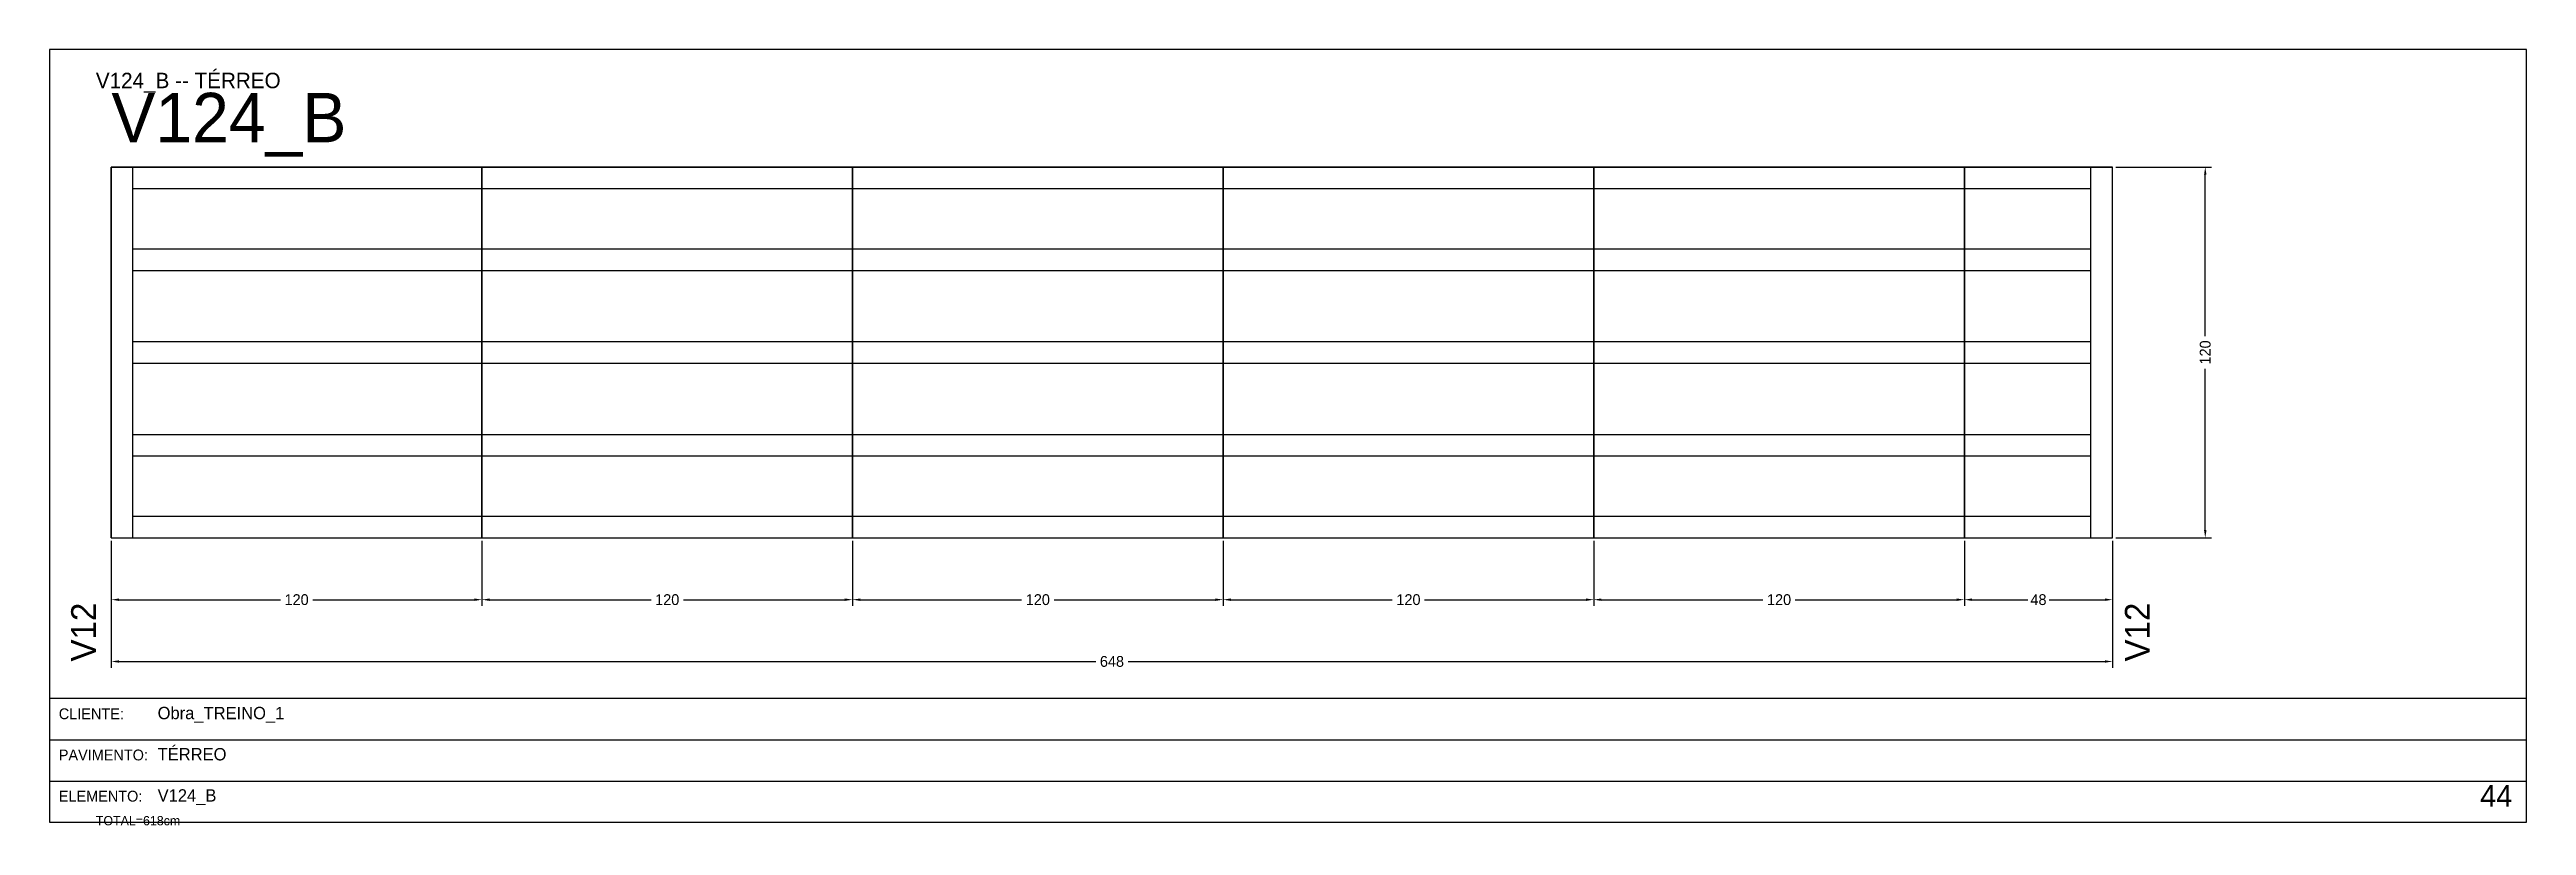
# Model space of a CAD drawing. Header units: metres. Extents: x 0 to 3268, y -4496 to 124.
# Drawn here: x 2466 to 3268, y -3153 to -2902 of the extents above; entities that cross this region are included whole.
import ezdxf

# ---------------------------------------------------------------- set-up
doc = ezdxf.new("R2010")
doc.units = ezdxf.units.M
for name, color, linetype in [('5', 5, 'Continuous'), ('BORDA_CELULA', 9, 'Continuous'), ('CARIMBO', 9, 'Continuous'), ('COTA', 241, 'Continuous'), ('NOMENCLATURA', 7, 'Continuous'), ('Painéis', 200, 'Continuous'), ('SARR_2.2x7', 40, 'Continuous')]:
    doc.layers.add(name, color=color, linetype=linetype)
doc.dimstyles.new('COTA', dxfattribs={"dimtxt": 3.5, "dimasz": 2.5, "dimexe": 2, "dimexo": 1, "dimgap": 0.9, "dimtad": 1, "dimdec": 0, "dimrnd": 1, "dimcen": 2.5, "dimclrd": 4, "dimclre": 4, "dimclrt": 4, "dimazin": 3, "dimtfac": 1, "dimtmove": 0, "dimatfit": 3})

msp = doc.modelspace()

# ---------------------------------------------------------------- texts
at = {"layer": '5'}
for p in [(2481, -3100), (3146, -3100)]:
    msp.add_text('V12', height=8, rotation=90, dxfattribs=at).set_placement(p)
at = {"layer": 'CARIMBO', "color": 9}
for s, p in [('CLIENTE:', (2469, -3118.67)), ('PAVIMENTO:', (2469, -3132)), ('ELEMENTO:', (2469, -3145.33))]:
    msp.add_text(s, height=3.5, dxfattribs=at).set_placement(p)
at = {"layer": 'CARIMBO', "color": 2}
for s, p in [('Obra_TREINO_1', (2501, -3118.67)), ('TÉRREO', (2501, -3132)), ('V124_B', (2501, -3145.33))]:
    msp.add_text(s, height=4, dxfattribs=at).set_placement(p)
at = {"layer": 'CARIMBO', "color": 3}
msp.add_text('44', height=7, dxfattribs=at).set_placement((3253, -3147))
at = {"layer": 'COTA'}
msp.add_text('TOTAL=618cm', height=3, dxfattribs=at).set_placement((2481, -3153))
at = {"layer": 'NOMENCLATURA'}
for s, height, p in [('V124_B -- TÉRREO', 5, (2481, -2914.5)), ('V124_B', 16, (2486, -2932))]:
    msp.add_text(s, height=height, dxfattribs=at).set_placement(p)

# ---------------------------------------------------------------- blocks, each defined once
blk = doc.blocks.new('_CLOSEDFILLED')
at = {"color": 0, "linetype": 'BYBLOCK'}
blk.add_solid([(-1, 0.16), (0, 0), (-1, -0.16)], dxfattribs=at)
blk = doc.blocks.new('*D404')
at = {"color": 4}
for p, q in [((2486, -3061), (2486, -3082)), ((2606, -3061), (2606, -3082)), ((2488.5, -3080), (2540.75, -3080)), ((2551.25, -3080), (2603.5, -3080))]:
    blk.add_line(p, q, dxfattribs=at)
at = {"layer": 'Defpoints'}
for p in [(2486, -3060), (2606, -3060), (2486, -3080)]:
    blk.add_point(p, dxfattribs=at)
at = {"layer": 'COTA', "color": 4, "xscale": 2.5, "yscale": 2.5, "rotation": 180}
blk.add_blockref('_CLOSEDFILLED', (2486, -3080), dxfattribs=at)
at = {"layer": 'COTA', "color": 4, "xscale": 2.5, "yscale": 2.5}
blk.add_blockref('_CLOSEDFILLED', (2606, -3080), dxfattribs=at)
at = {"layer": 'COTA', "color": 4, "insert": (2546, -3080), "char_height": 3.5, "attachment_point": 5}
blk.add_mtext('120', dxfattribs=at)
blk = doc.blocks.new('*D405')
at = {"color": 4}
for p, q in [((2606, -3061), (2606, -3082)), ((2726, -3061), (2726, -3082)), ((2608.5, -3080), (2660.75, -3080)), ((2671.25, -3080), (2723.5, -3080))]:
    blk.add_line(p, q, dxfattribs=at)
at = {"layer": 'Defpoints'}
for p in [(2606, -3060), (2726, -3060), (2606, -3080)]:
    blk.add_point(p, dxfattribs=at)
at = {"layer": 'COTA', "color": 4, "xscale": 2.5, "yscale": 2.5, "rotation": 180}
blk.add_blockref('_CLOSEDFILLED', (2606, -3080), dxfattribs=at)
at = {"layer": 'COTA', "color": 4, "xscale": 2.5, "yscale": 2.5}
blk.add_blockref('_CLOSEDFILLED', (2726, -3080), dxfattribs=at)
at = {"layer": 'COTA', "color": 4, "insert": (2666, -3080), "char_height": 3.5, "attachment_point": 5}
blk.add_mtext('120', dxfattribs=at)
blk = doc.blocks.new('*D406')
at = {"color": 4}
for p, q in [((2726, -3061), (2726, -3082)), ((2846, -3061), (2846, -3082)), ((2728.5, -3080), (2780.75, -3080)), ((2791.25, -3080), (2843.5, -3080))]:
    blk.add_line(p, q, dxfattribs=at)
at = {"layer": 'Defpoints'}
for p in [(2726, -3060), (2846, -3060), (2726, -3080)]:
    blk.add_point(p, dxfattribs=at)
at = {"layer": 'COTA', "color": 4, "xscale": 2.5, "yscale": 2.5, "rotation": 180}
blk.add_blockref('_CLOSEDFILLED', (2726, -3080), dxfattribs=at)
at = {"layer": 'COTA', "color": 4, "xscale": 2.5, "yscale": 2.5}
blk.add_blockref('_CLOSEDFILLED', (2846, -3080), dxfattribs=at)
at = {"layer": 'COTA', "color": 4, "insert": (2786, -3080), "char_height": 3.5, "attachment_point": 5}
blk.add_mtext('120', dxfattribs=at)
blk = doc.blocks.new('*D407')
at = {"color": 4}
for p, q in [((2846, -3061), (2846, -3082)), ((2966, -3061), (2966, -3082)), ((2848.5, -3080), (2900.75, -3080)), ((2911.25, -3080), (2963.5, -3080))]:
    blk.add_line(p, q, dxfattribs=at)
at = {"layer": 'Defpoints'}
for p in [(2846, -3060), (2966, -3060), (2846, -3080)]:
    blk.add_point(p, dxfattribs=at)
at = {"layer": 'COTA', "color": 4, "xscale": 2.5, "yscale": 2.5, "rotation": 180}
blk.add_blockref('_CLOSEDFILLED', (2846, -3080), dxfattribs=at)
at = {"layer": 'COTA', "color": 4, "xscale": 2.5, "yscale": 2.5}
blk.add_blockref('_CLOSEDFILLED', (2966, -3080), dxfattribs=at)
at = {"layer": 'COTA', "color": 4, "insert": (2906, -3080), "char_height": 3.5, "attachment_point": 5}
blk.add_mtext('120', dxfattribs=at)
blk = doc.blocks.new('*D408')
at = {"color": 4}
for p, q in [((2966, -3061), (2966, -3082)), ((3086, -3061), (3086, -3082)), ((2968.5, -3080), (3020.75, -3080)), ((3031.25, -3080), (3083.5, -3080))]:
    blk.add_line(p, q, dxfattribs=at)
at = {"layer": 'Defpoints'}
for p in [(2966, -3060), (3086, -3060), (2966, -3080)]:
    blk.add_point(p, dxfattribs=at)
at = {"layer": 'COTA', "color": 4, "xscale": 2.5, "yscale": 2.5, "rotation": 180}
blk.add_blockref('_CLOSEDFILLED', (2966, -3080), dxfattribs=at)
at = {"layer": 'COTA', "color": 4, "xscale": 2.5, "yscale": 2.5}
blk.add_blockref('_CLOSEDFILLED', (3086, -3080), dxfattribs=at)
at = {"layer": 'COTA', "color": 4, "insert": (3026, -3080), "char_height": 3.5, "attachment_point": 5}
blk.add_mtext('120', dxfattribs=at)
blk = doc.blocks.new('*D409')
at = {"color": 4}
for p, q in [((3086, -3061), (3086, -3082)), ((3134, -3061), (3134, -3082)), ((3088.5, -3080), (3106.5, -3080)), ((3113.5, -3080), (3131.5, -3080))]:
    blk.add_line(p, q, dxfattribs=at)
at = {"layer": 'Defpoints'}
for p in [(3086, -3060), (3134, -3060), (3086, -3080)]:
    blk.add_point(p, dxfattribs=at)
at = {"layer": 'COTA', "color": 4, "xscale": 2.5, "yscale": 2.5, "rotation": 180}
blk.add_blockref('_CLOSEDFILLED', (3086, -3080), dxfattribs=at)
at = {"layer": 'COTA', "color": 4, "xscale": 2.5, "yscale": 2.5}
blk.add_blockref('_CLOSEDFILLED', (3134, -3080), dxfattribs=at)
at = {"layer": 'COTA', "color": 4, "insert": (3110, -3080), "char_height": 3.5, "attachment_point": 5}
blk.add_mtext('48', dxfattribs=at)
blk = doc.blocks.new('*D410')
at = {"color": 4}
for p, q in [((2486, -3061), (2486, -3102)), ((3134, -3061), (3134, -3102)), ((2488.5, -3100), (2804.75, -3100)), ((2815.25, -3100), (3131.5, -3100))]:
    blk.add_line(p, q, dxfattribs=at)
at = {"layer": 'Defpoints'}
for p in [(2486, -3060), (3134, -3060), (2486, -3100)]:
    blk.add_point(p, dxfattribs=at)
at = {"layer": 'COTA', "color": 4, "xscale": 2.5, "yscale": 2.5, "rotation": 180}
blk.add_blockref('_CLOSEDFILLED', (2486, -3100), dxfattribs=at)
at = {"layer": 'COTA', "color": 4, "xscale": 2.5, "yscale": 2.5}
blk.add_blockref('_CLOSEDFILLED', (3134, -3100), dxfattribs=at)
at = {"layer": 'COTA', "color": 4, "insert": (2810, -3100), "char_height": 3.5, "attachment_point": 5}
blk.add_mtext('648', dxfattribs=at)
blk = doc.blocks.new('*D411')
at = {"color": 4}
for p, q in [((3135, -2940), (3166, -2940)), ((3164, -2994.75), (3164, -2942.5)), ((3164, -3057.5), (3164, -3005.25)), ((3135, -3060), (3166, -3060))]:
    blk.add_line(p, q, dxfattribs=at)
at = {"layer": 'Defpoints'}
for p in [(3134, -2940), (3134, -3060), (3164, -3060)]:
    blk.add_point(p, dxfattribs=at)
at = {"layer": 'COTA', "color": 4, "xscale": 2.5, "yscale": 2.5}
for p, rotation in [((3164, -2940), 90), ((3164, -3060), 270)]:
    blk.add_blockref('_CLOSEDFILLED', p, dxfattribs=dict(at, rotation=rotation))
at = {"layer": 'COTA', "color": 4, "insert": (3164, -3000), "char_height": 3.5, "attachment_point": 5, "rotation": 90}
blk.add_mtext('120', dxfattribs=at)
blk = doc.blocks.new('*D412')
at = {"color": 4}
for p, q in [((3135, -2940), (3166, -2940)), ((3164, -2994.75), (3164, -2942.5)), ((3164, -3057.5), (3164, -3005.25)), ((3135, -3060), (3166, -3060))]:
    blk.add_line(p, q, dxfattribs=at)
at = {"layer": 'Defpoints'}
for p in [(3134, -2940), (3134, -3060), (3164, -3060)]:
    blk.add_point(p, dxfattribs=at)
at = {"layer": 'COTA', "color": 4, "xscale": 2.5, "yscale": 2.5}
for p, rotation in [((3164, -2940), 90), ((3164, -3060), 270)]:
    blk.add_blockref('_CLOSEDFILLED', p, dxfattribs=dict(at, rotation=rotation))
at = {"layer": 'COTA', "color": 4, "insert": (3164, -3000), "char_height": 3.5, "attachment_point": 5, "rotation": 90}
blk.add_mtext('120', dxfattribs=at)
blk = doc.blocks.new('*D413')
at = {"color": 4}
for p, q in [((3135, -2940), (3166, -2940)), ((3164, -2994.75), (3164, -2942.5)), ((3164, -3057.5), (3164, -3005.25)), ((3135, -3060), (3166, -3060))]:
    blk.add_line(p, q, dxfattribs=at)
at = {"layer": 'Defpoints'}
for p in [(3134, -2940), (3134, -3060), (3164, -3060)]:
    blk.add_point(p, dxfattribs=at)
at = {"layer": 'COTA', "color": 4, "xscale": 2.5, "yscale": 2.5}
for p, rotation in [((3164, -2940), 90), ((3164, -3060), 270)]:
    blk.add_blockref('_CLOSEDFILLED', p, dxfattribs=dict(at, rotation=rotation))
at = {"layer": 'COTA', "color": 4, "insert": (3164, -3000), "char_height": 3.5, "attachment_point": 5, "rotation": 90}
blk.add_mtext('120', dxfattribs=at)
blk = doc.blocks.new('*D414')
at = {"color": 4}
for p, q in [((3135, -2940), (3166, -2940)), ((3164, -2994.75), (3164, -2942.5)), ((3164, -3057.5), (3164, -3005.25)), ((3135, -3060), (3166, -3060))]:
    blk.add_line(p, q, dxfattribs=at)
at = {"layer": 'Defpoints'}
for p in [(3134, -2940), (3134, -3060), (3164, -3060)]:
    blk.add_point(p, dxfattribs=at)
at = {"layer": 'COTA', "color": 4, "xscale": 2.5, "yscale": 2.5}
for p, rotation in [((3164, -2940), 90), ((3164, -3060), 270)]:
    blk.add_blockref('_CLOSEDFILLED', p, dxfattribs=dict(at, rotation=rotation))
at = {"layer": 'COTA', "color": 4, "insert": (3164, -3000), "char_height": 3.5, "attachment_point": 5, "rotation": 90}
blk.add_mtext('120', dxfattribs=at)
blk = doc.blocks.new('*D415')
at = {"color": 4}
for p, q in [((3135, -2940), (3166, -2940)), ((3164, -2994.75), (3164, -2942.5)), ((3164, -3057.5), (3164, -3005.25)), ((3135, -3060), (3166, -3060))]:
    blk.add_line(p, q, dxfattribs=at)
at = {"layer": 'Defpoints'}
for p in [(3134, -2940), (3134, -3060), (3164, -3060)]:
    blk.add_point(p, dxfattribs=at)
at = {"layer": 'COTA', "color": 4, "xscale": 2.5, "yscale": 2.5}
for p, rotation in [((3164, -2940), 90), ((3164, -3060), 270)]:
    blk.add_blockref('_CLOSEDFILLED', p, dxfattribs=dict(at, rotation=rotation))
at = {"layer": 'COTA', "color": 4, "insert": (3164, -3000), "char_height": 3.5, "attachment_point": 5, "rotation": 90}
blk.add_mtext('120', dxfattribs=at)
blk = doc.blocks.new('*D416')
at = {"color": 4}
for p, q in [((3135, -2940), (3166, -2940)), ((3164, -2994.75), (3164, -2942.5)), ((3164, -3057.5), (3164, -3005.25)), ((3135, -3060), (3166, -3060))]:
    blk.add_line(p, q, dxfattribs=at)
at = {"layer": 'Defpoints'}
for p in [(3134, -2940), (3134, -3060), (3164, -3060)]:
    blk.add_point(p, dxfattribs=at)
at = {"layer": 'COTA', "color": 4, "xscale": 2.5, "yscale": 2.5}
for p, rotation in [((3164, -2940), 90), ((3164, -3060), 270)]:
    blk.add_blockref('_CLOSEDFILLED', p, dxfattribs=dict(at, rotation=rotation))
at = {"layer": 'COTA', "color": 4, "insert": (3164, -3000), "char_height": 3.5, "attachment_point": 5, "rotation": 90}
blk.add_mtext('120', dxfattribs=at)

# ---------------------------------------------------------------- dimensions: what is measured, and where the dimension line sits
at = {"layer": 'COTA'}
for picture in ['*D411', '*D412', '*D413', '*D414', '*D415', '*D416']:
    dim = msp.add_linear_dim(base=(3164, -3060), p1=(3134, -3060), p2=(3134, -2940), angle=90, dimstyle='COTA', dxfattribs=at)
    dim.commit()
    dim.dimension.update_dxf_attribs({"geometry": picture, "text_midpoint": (3164, -3000)})
for base, p1, p2, picture, middle in [((2486, -3080), (2486, -3060), (2606, -3060), '*D404', (2546, -3080)), ((2486, -3100), (2486, -3060), (3134, -3060), '*D410', (2810, -3100)), ((2606, -3080), (2606, -3060), (2726, -3060), '*D405', (2666, -3080)), ((2726, -3080), (2726, -3060), (2846, -3060), '*D406', (2786, -3080)), ((2846, -3080), (2846, -3060), (2966, -3060), '*D407', (2906, -3080)), ((2966, -3080), (2966, -3060), (3086, -3060), '*D408', (3026, -3080)), ((3086, -3080), (3086, -3060), (3134, -3060), '*D409', (3110, -3080))]:
    dim = msp.add_linear_dim(base=base, p1=p1, p2=p2, dimstyle='COTA', dxfattribs=at)
    dim.commit()
    dim.dimension.update_dxf_attribs({"geometry": picture, "text_midpoint": middle})

# ---------------------------------------------------------------- linework, layer by layer
at = {"layer": 'BORDA_CELULA'}
for points in [[(2466, -3152), (3268, -3152), (3268, -2902), (2466, -2902)], [(2466, -3152), (3268, -3152), (3268, -3112), (2466, -3112)]]:
    msp.add_lwpolyline(points, close=True, dxfattribs=at)
at = {"layer": 'CARIMBO'}
for p, q in [((2466, -3125.33), (3268, -3125.33)), ((2466, -3138.67), (3268, -3138.67)), ((2466, -3152), (3268, -3152))]:
    msp.add_line(p, q, dxfattribs=at)
at = {"layer": 'Painéis'}
for points in [[(2486, -3060), (2486, -2940)], [(2486, -2940), (2606, -2940)], [(2486, -3060), (2606, -3060), (2606, -2940), (2486, -2940), (2486, -3060)], [(2606, -3060), (2606, -2940)], [(2606, -2940), (2726, -2940)], [(2606, -3060), (2726, -3060), (2726, -2940), (2606, -2940), (2606, -3060)], [(2726, -3060), (2726, -2940)], [(2726, -2940), (2846, -2940)], [(2726, -3060), (2846, -3060), (2846, -2940), (2726, -2940), (2726, -3060)], [(2846, -3060), (2846, -2940)], [(2846, -2940), (2966, -2940)], [(2846, -3060), (2966, -3060), (2966, -2940), (2846, -2940), (2846, -3060)], [(2966, -3060), (2966, -2940)], [(2966, -2940), (3086, -2940)], [(2966, -3060), (3086, -3060), (3086, -2940), (2966, -2940), (2966, -3060)], [(3086, -3060), (3086, -2940)], [(3086, -2940), (3134, -2940)], [(3086, -3060), (3134, -3060), (3134, -2940), (3086, -2940), (3086, -3060)], [(3134, -3060), (3134, -2940)], [(2486, -3060), (2606, -3060)], [(2606, -3060), (2726, -3060)], [(2726, -3060), (2846, -3060)], [(2846, -3060), (2966, -3060)], [(2966, -3060), (3086, -3060)], [(3086, -3060), (3134, -3060)]]:
    msp.add_lwpolyline(points, dxfattribs=at)
at = {"layer": 'SARR_2.2x7'}
for points in [[(2493, -3060), (2493, -2940)], [(3127, -3060), (3127, -2940)], [(2493, -2947), (2606, -2947)], [(2606, -2947), (2726, -2947)], [(2726, -2947), (2846, -2947)], [(2846, -2947), (2966, -2947)], [(2966, -2947), (3086, -2947)], [(3086, -2947), (3127, -2947)], [(2493, -2966.5), (2606, -2966.5)], [(2606, -2966.5), (2726, -2966.5)], [(2726, -2966.5), (2846, -2966.5)], [(2846, -2966.5), (2966, -2966.5)], [(2966, -2966.5), (3086, -2966.5)], [(3086, -2966.5), (3127, -2966.5)], [(2493, -2973.5), (2606, -2973.5)], [(2606, -2973.5), (2726, -2973.5)], [(2726, -2973.5), (2846, -2973.5)], [(2846, -2973.5), (2966, -2973.5)], [(2966, -2973.5), (3086, -2973.5)], [(3086, -2973.5), (3127, -2973.5)], [(2493, -2996.5), (2606, -2996.5)], [(2606, -2996.5), (2726, -2996.5)], [(2726, -2996.5), (2846, -2996.5)], [(2846, -2996.5), (2966, -2996.5)], [(2966, -2996.5), (3086, -2996.5)], [(3086, -2996.5), (3127, -2996.5)], [(2493, -3003.5), (2606, -3003.5)], [(2606, -3003.5), (2726, -3003.5)], [(2726, -3003.5), (2846, -3003.5)], [(2846, -3003.5), (2966, -3003.5)], [(2966, -3003.5), (3086, -3003.5)], [(3086, -3003.5), (3127, -3003.5)], [(2493, -3026.5), (2606, -3026.5)], [(2606, -3026.5), (2726, -3026.5)], [(2726, -3026.5), (2846, -3026.5)], [(2846, -3026.5), (2966, -3026.5)], [(2966, -3026.5), (3086, -3026.5)], [(3086, -3026.5), (3127, -3026.5)], [(2493, -3033.5), (2606, -3033.5)], [(2606, -3033.5), (2726, -3033.5)], [(2726, -3033.5), (2846, -3033.5)], [(2846, -3033.5), (2966, -3033.5)], [(2966, -3033.5), (3086, -3033.5)], [(3086, -3033.5), (3127, -3033.5)], [(2493, -3053), (2606, -3053)], [(2606, -3053), (2726, -3053)], [(2726, -3053), (2846, -3053)], [(2846, -3053), (2966, -3053)], [(2966, -3053), (3086, -3053)], [(3086, -3053), (3127, -3053)]]:
    msp.add_lwpolyline(points, dxfattribs=at)

msp.set_redraw_order([(e.dxf.handle, doc.entitydb.next_handle()) for e in msp.query("TEXT MTEXT ATTDEF DIMENSION ARC_DIMENSION")])  # texts and dimensions are drawn at this point

doc.saveas('drawing.dxf')
